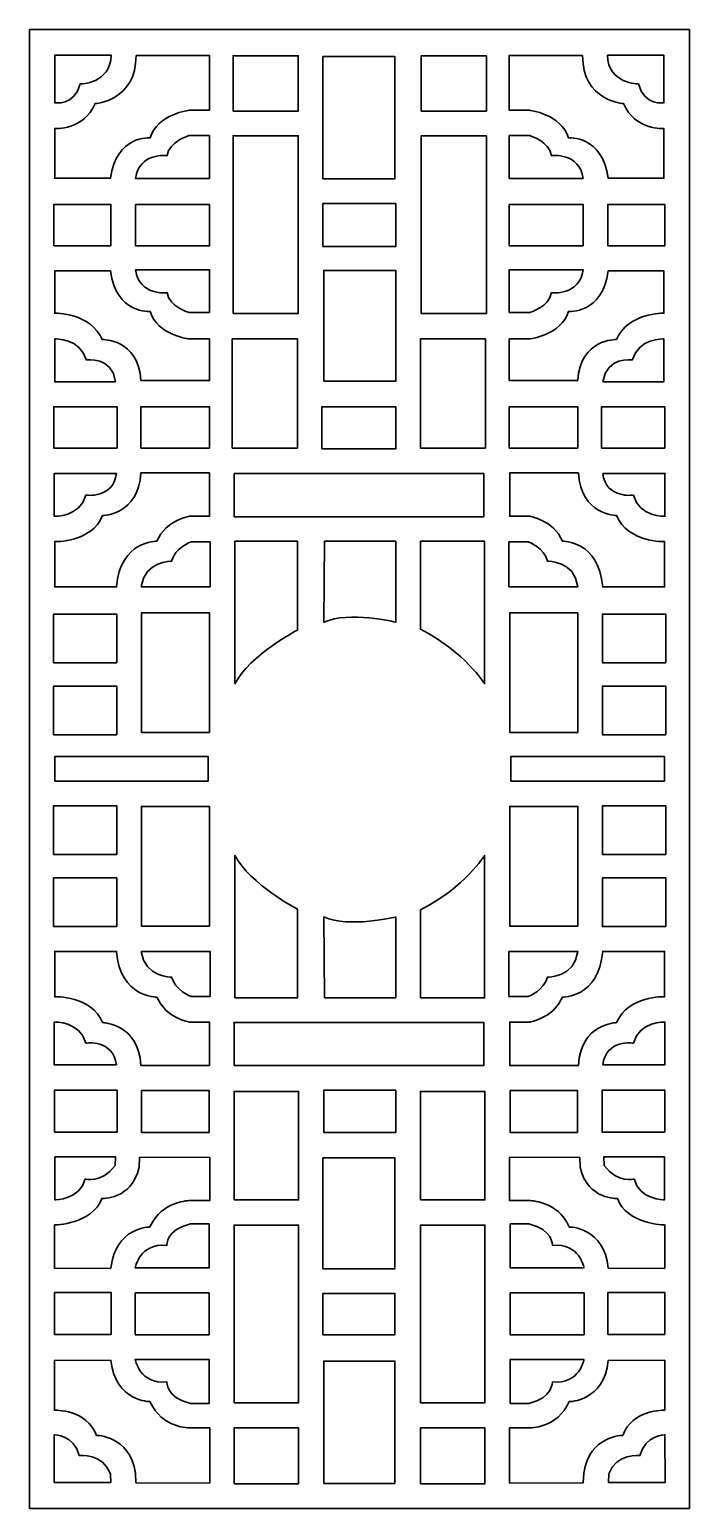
# Model space of a CAD drawing. Header units: centimetres. Extents: x 9.8 to 17.8, y -8.8 to 9.
import ezdxf

# ---------------------------------------------------------------- set-up
doc = ezdxf.new("R2010")
doc.units = ezdxf.units.CM
doc.header["$MEASUREMENT"] = 0
doc.layers.add('layer 1', color=7, linetype='Continuous')

msp = doc.modelspace()

# ---------------------------------------------------------------- linework, layer by layer
at = {"layer": 'layer 1', "color": 250, "lineweight": 30}
for points, knots in [([(9.81538, -8.84404), (9.81538, -8.84404), (9.81538, 9.00077), (9.81538, 9.00077), (9.81538, 9.00077), (9.81538, 9.00077), (17.78249, 9.00077), (17.78249, 9.00077), (17.78249, 9.00077), (17.78249, 9.00077), (17.78249, -8.84404), (17.78249, -8.84404), (17.78249, -8.84404), (17.78249, -8.84404), (9.81538, -8.84404), (9.81538, -8.84404)], [0, 0, 0, 0, 0.2, 0.2, 0.2, 0.2, 0.4, 0.4, 0.4, 0.4, 0.6, 0.6, 0.6, 0.6, 1, 1, 1, 1]), ([(10.80167, 8.69197), (10.80167, 8.69197), (10.1188, 8.69197), (10.1188, 8.69197), (10.1188, 8.69197), (10.1188, 8.69197), (10.1188, 8.11702), (10.1188, 8.11702), (10.1188, 8.11702), (10.1188, 8.11702), (10.35586, 8.07633), (10.42662, 8.34523), (10.42662, 8.34523), (10.42662, 8.34523), (10.79106, 8.34346), (10.80167, 8.69197)], [0, 0, 0, 0, 0.2, 0.2, 0.2, 0.2, 0.4, 0.4, 0.4, 0.4, 0.6, 0.6, 0.6, 0.6, 1, 1, 1, 1]), ([(11.10064, 8.68865), (11.10064, 8.68865), (11.98696, 8.68865), (11.98696, 8.68865), (11.98696, 8.68865), (11.98696, 8.68865), (11.98696, 8.02701), (11.98696, 8.02701), (11.98696, 8.02701), (11.98696, 8.02701), (11.74636, 8.02701), (11.74636, 8.02701), (11.74636, 8.02701), (11.74636, 8.02701), (11.35716, 7.98456), (11.27225, 7.69443), (11.27225, 7.69443), (11.27225, 7.69443), (10.86182, 7.7298), (10.79106, 7.20616), (10.79106, 7.20616), (10.79106, 7.20616), (10.1188, 7.20616), (10.1188, 7.20616), (10.1188, 7.20616), (10.1188, 7.20616), (10.1188, 7.80587), (10.1188, 7.80587), (10.1188, 7.80587), (10.1188, 7.80587), (10.47262, 7.78288), (10.60707, 8.1084), (10.60707, 8.1084), (10.60707, 8.1084), (11.10419, 8.1367), (11.10064, 8.68865)], [0, 0, 0, 0, 0.1, 0.1, 0.1, 0.1, 0.2, 0.2, 0.2, 0.2, 0.3, 0.3, 0.3, 0.3, 0.4, 0.4, 0.4, 0.4, 0.5, 0.5, 0.5, 0.5, 0.6, 0.6, 0.6, 0.6, 0.7, 0.7, 0.7, 0.7, 0.8, 0.8, 0.8, 0.8, 1, 1, 1, 1]), ([(12.27355, 8.0164), (12.27355, 8.0164), (12.27355, 8.68511), (12.27355, 8.68511), (12.27355, 8.68511), (12.27355, 8.68511), (13.05903, 8.68511), (13.05903, 8.68511), (13.05903, 8.68511), (13.05903, 8.68511), (13.05903, 8.0164), (13.05903, 8.0164), (13.05903, 8.0164), (13.05903, 8.0164), (12.27355, 8.0164), (12.27355, 8.0164)], [0, 0, 0, 0, 0.2, 0.2, 0.2, 0.2, 0.4, 0.4, 0.4, 0.4, 0.6, 0.6, 0.6, 0.6, 1, 1, 1, 1]), ([(13.35624, 7.19908), (13.35624, 7.19908), (13.35624, 8.6745), (13.35624, 8.6745), (13.35624, 8.6745), (13.35624, 8.6745), (14.22662, 8.6745), (14.22662, 8.6745), (14.22662, 8.6745), (14.22662, 8.6745), (14.22662, 7.19908), (14.22662, 7.19908), (14.22662, 7.19908), (14.22662, 7.19908), (13.35624, 7.19908), (13.35624, 7.19908)], [0, 0, 0, 0, 0.2, 0.2, 0.2, 0.2, 0.4, 0.4, 0.4, 0.4, 0.6, 0.6, 0.6, 0.6, 1, 1, 1, 1]), ([(14.54505, 8.0164), (14.54505, 8.0164), (14.54505, 8.68511), (14.54505, 8.68511), (14.54505, 8.68511), (14.54505, 8.68511), (15.33053, 8.68511), (15.33053, 8.68511), (15.33053, 8.68511), (15.33053, 8.68511), (15.33053, 8.0164), (15.33053, 8.0164), (15.33053, 8.0164), (15.33053, 8.0164), (14.54505, 8.0164), (14.54505, 8.0164)], [0, 0, 0, 0, 0.2, 0.2, 0.2, 0.2, 0.4, 0.4, 0.4, 0.4, 0.6, 0.6, 0.6, 0.6, 1, 1, 1, 1]), ([(16.49282, 8.68865), (16.49282, 8.68865), (15.60651, 8.68865), (15.60651, 8.68865), (15.60651, 8.68865), (15.60651, 8.68865), (15.60651, 8.02701), (15.60651, 8.02701), (15.60651, 8.02701), (15.60651, 8.02701), (15.84711, 8.02701), (15.84711, 8.02701), (15.84711, 8.02701), (15.84711, 8.02701), (16.23631, 7.98456), (16.32122, 7.69443), (16.32122, 7.69443), (16.32122, 7.69443), (16.73165, 7.7298), (16.80242, 7.20616), (16.80242, 7.20616), (16.80242, 7.20616), (17.47467, 7.20616), (17.47467, 7.20616), (17.47467, 7.20616), (17.47467, 7.20616), (17.47467, 7.80587), (17.47467, 7.80587), (17.47467, 7.80587), (17.47467, 7.80587), (17.12085, 7.78288), (16.9864, 8.1084), (16.9864, 8.1084), (16.9864, 8.1084), (16.48929, 8.1367), (16.49282, 8.68865)], [0, 0, 0, 0, 0.1, 0.1, 0.1, 0.1, 0.2, 0.2, 0.2, 0.2, 0.3, 0.3, 0.3, 0.3, 0.4, 0.4, 0.4, 0.4, 0.5, 0.5, 0.5, 0.5, 0.6, 0.6, 0.6, 0.6, 0.7, 0.7, 0.7, 0.7, 0.8, 0.8, 0.8, 0.8, 1, 1, 1, 1]), ([(16.7918, 8.69197), (16.7918, 8.69197), (17.47467, 8.69197), (17.47467, 8.69197), (17.47467, 8.69197), (17.47467, 8.69197), (17.47467, 8.11702), (17.47467, 8.11702), (17.47467, 8.11702), (17.47467, 8.11702), (17.23761, 8.07633), (17.16685, 8.34523), (17.16685, 8.34523), (17.16685, 8.34523), (16.80242, 8.34346), (16.7918, 8.69197)], [0, 0, 0, 0, 0.2, 0.2, 0.2, 0.2, 0.4, 0.4, 0.4, 0.4, 0.6, 0.6, 0.6, 0.6, 1, 1, 1, 1]), ([(11.98696, 7.72118), (11.98696, 7.72118), (11.73929, 7.72118), (11.73929, 7.72118), (11.73929, 7.72118), (11.73929, 7.72118), (11.49869, 7.65042), (11.47746, 7.48059), (11.47746, 7.48059), (11.47746, 7.48059), (11.1378, 7.52304), (11.09534, 7.2046), (11.09534, 7.2046), (11.09534, 7.2046), (11.98696, 7.2046), (11.98696, 7.2046), (11.98696, 7.2046), (11.98696, 7.2046), (11.98696, 7.72118), (11.98696, 7.72118)], [0, 0, 0, 0, 0.16666667, 0.16666667, 0.16666667, 0.16666667, 0.33333333, 0.33333333, 0.33333333, 0.33333333, 0.5, 0.5, 0.5, 0.5, 0.66666667, 0.66666667, 0.66666667, 0.66666667, 1, 1, 1, 1]), ([(12.27355, 5.57505), (12.27355, 5.57505), (12.27355, 7.71919), (12.27355, 7.71919), (12.27355, 7.71919), (12.27355, 7.71919), (13.05903, 7.71919), (13.05903, 7.71919), (13.05903, 7.71919), (13.05903, 7.71919), (13.05903, 5.57505), (13.05903, 5.57505), (13.05903, 5.57505), (13.05903, 5.57505), (12.27355, 5.57505), (12.27355, 5.57505)], [0, 0, 0, 0, 0.2, 0.2, 0.2, 0.2, 0.4, 0.4, 0.4, 0.4, 0.6, 0.6, 0.6, 0.6, 1, 1, 1, 1]), ([(14.54505, 5.57505), (14.54505, 5.57505), (14.54505, 7.71919), (14.54505, 7.71919), (14.54505, 7.71919), (14.54505, 7.71919), (15.33053, 7.71919), (15.33053, 7.71919), (15.33053, 7.71919), (15.33053, 7.71919), (15.33053, 5.57505), (15.33053, 5.57505), (15.33053, 5.57505), (15.33053, 5.57505), (14.54505, 5.57505), (14.54505, 5.57505)], [0, 0, 0, 0, 0.2, 0.2, 0.2, 0.2, 0.4, 0.4, 0.4, 0.4, 0.6, 0.6, 0.6, 0.6, 1, 1, 1, 1]), ([(15.60651, 7.72118), (15.60651, 7.72118), (15.85419, 7.72118), (15.85419, 7.72118), (15.85419, 7.72118), (15.85419, 7.72118), (16.09478, 7.65042), (16.11601, 7.48059), (16.11601, 7.48059), (16.11601, 7.48059), (16.45567, 7.52304), (16.49813, 7.2046), (16.49813, 7.2046), (16.49813, 7.2046), (15.60651, 7.2046), (15.60651, 7.2046), (15.60651, 7.2046), (15.60651, 7.2046), (15.60651, 7.72118), (15.60651, 7.72118)], [0, 0, 0, 0, 0.16666667, 0.16666667, 0.16666667, 0.16666667, 0.33333333, 0.33333333, 0.33333333, 0.33333333, 0.5, 0.5, 0.5, 0.5, 0.66666667, 0.66666667, 0.66666667, 0.66666667, 1, 1, 1, 1]), ([(10.10819, 6.39237), (10.10819, 6.39237), (10.10819, 6.89126), (10.10819, 6.89126), (10.10819, 6.89126), (10.10819, 6.89126), (10.79813, 6.89126), (10.79813, 6.89126), (10.79813, 6.89126), (10.79813, 6.89126), (10.79813, 6.39237), (10.79813, 6.39237), (10.79813, 6.39237), (10.79813, 6.39237), (10.10819, 6.39237), (10.10819, 6.39237)], [0, 0, 0, 0, 0.2, 0.2, 0.2, 0.2, 0.4, 0.4, 0.4, 0.4, 0.6, 0.6, 0.6, 0.6, 1, 1, 1, 1]), ([(11.09534, 6.39237), (11.09534, 6.39237), (11.09534, 6.89126), (11.09534, 6.89126), (11.09534, 6.89126), (11.09534, 6.89126), (11.98696, 6.89126), (11.98696, 6.89126), (11.98696, 6.89126), (11.98696, 6.89126), (11.98696, 6.39237), (11.98696, 6.39237), (11.98696, 6.39237), (11.98696, 6.39237), (11.09534, 6.39237), (11.09534, 6.39237)], [0, 0, 0, 0, 0.2, 0.2, 0.2, 0.2, 0.4, 0.4, 0.4, 0.4, 0.6, 0.6, 0.6, 0.6, 1, 1, 1, 1]), ([(13.35624, 6.38176), (13.35624, 6.38176), (13.35624, 6.90187), (13.35624, 6.90187), (13.35624, 6.90187), (13.35624, 6.90187), (14.23724, 6.90187), (14.23724, 6.90187), (14.23724, 6.90187), (14.23724, 6.90187), (14.23724, 6.38176), (14.23724, 6.38176), (14.23724, 6.38176), (14.23724, 6.38176), (13.35624, 6.38176), (13.35624, 6.38176)], [0, 0, 0, 0, 0.2, 0.2, 0.2, 0.2, 0.4, 0.4, 0.4, 0.4, 0.6, 0.6, 0.6, 0.6, 1, 1, 1, 1]), ([(16.49813, 6.39237), (16.49813, 6.39237), (16.49813, 6.89126), (16.49813, 6.89126), (16.49813, 6.89126), (16.49813, 6.89126), (15.60651, 6.89126), (15.60651, 6.89126), (15.60651, 6.89126), (15.60651, 6.89126), (15.60651, 6.39237), (15.60651, 6.39237), (15.60651, 6.39237), (15.60651, 6.39237), (16.49813, 6.39237), (16.49813, 6.39237)], [0, 0, 0, 0, 0.2, 0.2, 0.2, 0.2, 0.4, 0.4, 0.4, 0.4, 0.6, 0.6, 0.6, 0.6, 1, 1, 1, 1]), ([(17.48529, 6.39237), (17.48529, 6.39237), (17.48529, 6.89126), (17.48529, 6.89126), (17.48529, 6.89126), (17.48529, 6.89126), (16.79534, 6.89126), (16.79534, 6.89126), (16.79534, 6.89126), (16.79534, 6.89126), (16.79534, 6.39237), (16.79534, 6.39237), (16.79534, 6.39237), (16.79534, 6.39237), (17.48529, 6.39237), (17.48529, 6.39237)], [0, 0, 0, 0, 0.2, 0.2, 0.2, 0.2, 0.4, 0.4, 0.4, 0.4, 0.6, 0.6, 0.6, 0.6, 1, 1, 1, 1]), ([(11.15903, 4.76481), (11.15903, 4.76481), (11.98696, 4.76481), (11.98696, 4.76481), (11.98696, 4.76481), (11.98696, 4.76481), (11.98696, 5.26723), (11.98696, 5.26723), (11.98696, 5.26723), (11.98696, 5.26723), (11.74636, 5.26723), (11.74636, 5.26723), (11.74636, 5.26723), (11.74636, 5.26723), (11.35716, 5.30969), (11.27225, 5.59982), (11.27225, 5.59982), (11.27225, 5.59982), (10.86182, 5.56444), (10.79106, 6.08809), (10.79106, 6.08809), (10.79106, 6.08809), (10.1188, 6.08809), (10.1188, 6.08809), (10.1188, 6.08809), (10.1188, 6.08809), (10.1188, 5.57859), (10.1188, 5.57859), (10.1188, 5.57859), (10.1188, 5.57859), (10.55754, 5.58567), (10.69199, 5.26015), (10.69199, 5.26015), (10.69199, 5.26015), (11.13072, 5.27431), (11.15903, 4.76481)], [0, 0, 0, 0, 0.1, 0.1, 0.1, 0.1, 0.2, 0.2, 0.2, 0.2, 0.3, 0.3, 0.3, 0.3, 0.4, 0.4, 0.4, 0.4, 0.5, 0.5, 0.5, 0.5, 0.6, 0.6, 0.6, 0.6, 0.7, 0.7, 0.7, 0.7, 0.8, 0.8, 0.8, 0.8, 1, 1, 1, 1]), ([(11.98696, 5.58567), (11.98696, 5.58567), (11.73929, 5.58567), (11.73929, 5.58567), (11.73929, 5.58567), (11.73929, 5.58567), (11.49869, 5.65643), (11.47746, 5.82626), (11.47746, 5.82626), (11.47746, 5.82626), (11.1378, 5.78381), (11.09534, 6.10224), (11.09534, 6.10224), (11.09534, 6.10224), (11.98696, 6.10224), (11.98696, 6.10224), (11.98696, 6.10224), (11.98696, 6.10224), (11.98696, 5.58567), (11.98696, 5.58567)], [0, 0, 0, 0, 0.16666667, 0.16666667, 0.16666667, 0.16666667, 0.33333333, 0.33333333, 0.33333333, 0.33333333, 0.5, 0.5, 0.5, 0.5, 0.66666667, 0.66666667, 0.66666667, 0.66666667, 1, 1, 1, 1]), ([(13.36685, 4.75773), (13.36685, 4.75773), (13.36685, 6.09516), (13.36685, 6.09516), (13.36685, 6.09516), (13.36685, 6.09516), (14.23724, 6.09516), (14.23724, 6.09516), (14.23724, 6.09516), (14.23724, 6.09516), (14.23724, 4.75773), (14.23724, 4.75773), (14.23724, 4.75773), (14.23724, 4.75773), (13.36685, 4.75773), (13.36685, 4.75773)], [0, 0, 0, 0, 0.2, 0.2, 0.2, 0.2, 0.4, 0.4, 0.4, 0.4, 0.6, 0.6, 0.6, 0.6, 1, 1, 1, 1]), ([(15.60651, 5.58567), (15.60651, 5.58567), (15.85419, 5.58567), (15.85419, 5.58567), (15.85419, 5.58567), (15.85419, 5.58567), (16.09478, 5.65643), (16.11601, 5.82626), (16.11601, 5.82626), (16.11601, 5.82626), (16.45567, 5.78381), (16.49813, 6.10224), (16.49813, 6.10224), (16.49813, 6.10224), (15.60651, 6.10224), (15.60651, 6.10224), (15.60651, 6.10224), (15.60651, 6.10224), (15.60651, 5.58567), (15.60651, 5.58567)], [0, 0, 0, 0, 0.16666667, 0.16666667, 0.16666667, 0.16666667, 0.33333333, 0.33333333, 0.33333333, 0.33333333, 0.5, 0.5, 0.5, 0.5, 0.66666667, 0.66666667, 0.66666667, 0.66666667, 1, 1, 1, 1]), ([(16.43445, 4.76481), (16.43445, 4.76481), (15.60651, 4.76481), (15.60651, 4.76481), (15.60651, 4.76481), (15.60651, 4.76481), (15.60651, 5.26723), (15.60651, 5.26723), (15.60651, 5.26723), (15.60651, 5.26723), (15.84711, 5.26723), (15.84711, 5.26723), (15.84711, 5.26723), (15.84711, 5.26723), (16.23631, 5.30969), (16.32122, 5.59982), (16.32122, 5.59982), (16.32122, 5.59982), (16.73165, 5.56444), (16.80242, 6.08809), (16.80242, 6.08809), (16.80242, 6.08809), (17.47467, 6.08809), (17.47467, 6.08809), (17.47467, 6.08809), (17.47467, 6.08809), (17.47467, 5.57859), (17.47467, 5.57859), (17.47467, 5.57859), (17.47467, 5.57859), (17.03594, 5.58567), (16.90149, 5.26015), (16.90149, 5.26015), (16.90149, 5.26015), (16.46275, 5.27431), (16.43445, 4.76481)], [0, 0, 0, 0, 0.1, 0.1, 0.1, 0.1, 0.2, 0.2, 0.2, 0.2, 0.3, 0.3, 0.3, 0.3, 0.4, 0.4, 0.4, 0.4, 0.5, 0.5, 0.5, 0.5, 0.6, 0.6, 0.6, 0.6, 0.7, 0.7, 0.7, 0.7, 0.8, 0.8, 0.8, 0.8, 1, 1, 1, 1]), ([(10.85474, 4.75066), (10.85474, 4.75066), (10.1188, 4.75066), (10.1188, 4.75066), (10.1188, 4.75066), (10.1188, 4.75066), (10.1188, 5.26723), (10.1188, 5.26723), (10.1188, 5.26723), (10.1188, 5.26723), (10.43016, 5.28138), (10.50093, 5.01248), (10.50093, 5.01248), (10.50093, 5.01248), (10.81229, 5.06201), (10.85474, 4.75066)], [0, 0, 0, 0, 0.2, 0.2, 0.2, 0.2, 0.4, 0.4, 0.4, 0.4, 0.6, 0.6, 0.6, 0.6, 1, 1, 1, 1]), ([(12.26294, 3.95103), (12.26294, 3.95103), (12.26294, 5.26723), (12.26294, 5.26723), (12.26294, 5.26723), (12.26294, 5.26723), (13.04841, 5.26723), (13.04841, 5.26723), (13.04841, 5.26723), (13.04841, 5.26723), (13.04841, 3.95103), (13.04841, 3.95103), (13.04841, 3.95103), (13.04841, 3.95103), (12.26294, 3.95103), (12.26294, 3.95103)], [0, 0, 0, 0, 0.2, 0.2, 0.2, 0.2, 0.4, 0.4, 0.4, 0.4, 0.6, 0.6, 0.6, 0.6, 1, 1, 1, 1]), ([(14.53445, 3.95103), (14.53445, 3.95103), (14.53445, 5.26723), (14.53445, 5.26723), (14.53445, 5.26723), (14.53445, 5.26723), (15.31992, 5.26723), (15.31992, 5.26723), (15.31992, 5.26723), (15.31992, 5.26723), (15.31992, 3.95103), (15.31992, 3.95103), (15.31992, 3.95103), (15.31992, 3.95103), (14.53445, 3.95103), (14.53445, 3.95103)], [0, 0, 0, 0, 0.2, 0.2, 0.2, 0.2, 0.4, 0.4, 0.4, 0.4, 0.6, 0.6, 0.6, 0.6, 1, 1, 1, 1]), ([(16.73873, 4.75066), (16.73873, 4.75066), (17.47467, 4.75066), (17.47467, 4.75066), (17.47467, 4.75066), (17.47467, 4.75066), (17.47467, 5.26723), (17.47467, 5.26723), (17.47467, 5.26723), (17.47467, 5.26723), (17.16331, 5.28138), (17.09255, 5.01248), (17.09255, 5.01248), (17.09255, 5.01248), (16.78119, 5.06201), (16.73873, 4.75066)], [0, 0, 0, 0, 0.2, 0.2, 0.2, 0.2, 0.4, 0.4, 0.4, 0.4, 0.6, 0.6, 0.6, 0.6, 1, 1, 1, 1]), ([(10.10819, 3.95103), (10.10819, 3.95103), (10.10819, 4.44991), (10.10819, 4.44991), (10.10819, 4.44991), (10.10819, 4.44991), (10.87243, 4.44991), (10.87243, 4.44991), (10.87243, 4.44991), (10.87243, 4.44991), (10.87243, 3.95103), (10.87243, 3.95103), (10.87243, 3.95103), (10.87243, 3.95103), (10.10819, 3.95103), (10.10819, 3.95103)], [0, 0, 0, 0, 0.2, 0.2, 0.2, 0.2, 0.4, 0.4, 0.4, 0.4, 0.6, 0.6, 0.6, 0.6, 1, 1, 1, 1]), ([(11.15903, 3.95103), (11.15903, 3.95103), (11.15903, 4.44991), (11.15903, 4.44991), (11.15903, 4.44991), (11.15903, 4.44991), (11.98696, 4.44991), (11.98696, 4.44991), (11.98696, 4.44991), (11.98696, 4.44991), (11.98696, 3.95103), (11.98696, 3.95103), (11.98696, 3.95103), (11.98696, 3.95103), (11.15903, 3.95103), (11.15903, 3.95103)], [0, 0, 0, 0, 0.2, 0.2, 0.2, 0.2, 0.4, 0.4, 0.4, 0.4, 0.6, 0.6, 0.6, 0.6, 1, 1, 1, 1]), ([(13.34562, 3.94041), (13.34562, 3.94041), (13.34562, 4.44991), (13.34562, 4.44991), (13.34562, 4.44991), (13.34562, 4.44991), (14.23724, 4.44991), (14.23724, 4.44991), (14.23724, 4.44991), (14.23724, 4.44991), (14.23724, 3.94041), (14.23724, 3.94041), (14.23724, 3.94041), (14.23724, 3.94041), (13.34562, 3.94041), (13.34562, 3.94041)], [0, 0, 0, 0, 0.2, 0.2, 0.2, 0.2, 0.4, 0.4, 0.4, 0.4, 0.6, 0.6, 0.6, 0.6, 1, 1, 1, 1]), ([(16.43445, 3.95103), (16.43445, 3.95103), (16.43445, 4.44991), (16.43445, 4.44991), (16.43445, 4.44991), (16.43445, 4.44991), (15.60651, 4.44991), (15.60651, 4.44991), (15.60651, 4.44991), (15.60651, 4.44991), (15.60651, 3.95103), (15.60651, 3.95103), (15.60651, 3.95103), (15.60651, 3.95103), (16.43445, 3.95103), (16.43445, 3.95103)], [0, 0, 0, 0, 0.2, 0.2, 0.2, 0.2, 0.4, 0.4, 0.4, 0.4, 0.6, 0.6, 0.6, 0.6, 1, 1, 1, 1]), ([(17.48529, 3.95103), (17.48529, 3.95103), (17.48529, 4.44991), (17.48529, 4.44991), (17.48529, 4.44991), (17.48529, 4.44991), (16.72104, 4.44991), (16.72104, 4.44991), (16.72104, 4.44991), (16.72104, 4.44991), (16.72104, 3.95103), (16.72104, 3.95103), (16.72104, 3.95103), (16.72104, 3.95103), (17.48529, 3.95103), (17.48529, 3.95103)], [0, 0, 0, 0, 0.2, 0.2, 0.2, 0.2, 0.4, 0.4, 0.4, 0.4, 0.6, 0.6, 0.6, 0.6, 1, 1, 1, 1]), ([(10.86536, 3.64498), (10.86536, 3.64498), (10.11349, 3.64498), (10.11349, 3.64498), (10.11349, 3.64498), (10.11349, 3.64498), (10.11349, 3.1284), (10.11349, 3.1284), (10.11349, 3.1284), (10.11349, 3.1284), (10.42486, 3.11424), (10.49562, 3.38315), (10.49562, 3.38315), (10.49562, 3.38315), (10.8229, 3.33361), (10.86536, 3.64498)], [0, 0, 0, 0, 0.2, 0.2, 0.2, 0.2, 0.4, 0.4, 0.4, 0.4, 0.6, 0.6, 0.6, 0.6, 1, 1, 1, 1]), ([(11.15903, 3.65205), (11.15903, 3.65205), (11.98696, 3.65205), (11.98696, 3.65205), (11.98696, 3.65205), (11.98696, 3.65205), (11.98696, 3.1284), (11.98696, 3.1284), (11.98696, 3.1284), (11.98696, 3.1284), (11.74636, 3.1284), (11.74636, 3.1284), (11.74636, 3.1284), (11.74636, 3.1284), (11.46331, 3.08594), (11.35186, 2.82765), (11.35186, 2.82765), (11.35186, 2.82765), (10.90958, 2.8365), (10.86536, 2.2757), (10.86536, 2.2757), (10.86536, 2.2757), (10.1188, 2.2757), (10.1188, 2.2757), (10.1188, 2.2757), (10.1188, 2.2757), (10.1188, 2.82235), (10.1188, 2.82235), (10.1188, 2.82235), (10.1188, 2.82235), (10.56284, 2.80997), (10.69729, 3.13548), (10.69729, 3.13548), (10.69729, 3.13548), (11.13072, 3.14255), (11.15903, 3.65205)], [0, 0, 0, 0, 0.1, 0.1, 0.1, 0.1, 0.2, 0.2, 0.2, 0.2, 0.3, 0.3, 0.3, 0.3, 0.4, 0.4, 0.4, 0.4, 0.5, 0.5, 0.5, 0.5, 0.6, 0.6, 0.6, 0.6, 0.7, 0.7, 0.7, 0.7, 0.8, 0.8, 0.8, 0.8, 1, 1, 1, 1]), ([(12.28417, 3.64321), (12.28417, 3.64321), (12.28417, 3.12309), (12.28417, 3.12309), (12.28417, 3.12309), (12.28417, 3.12309), (15.29869, 3.12309), (15.29869, 3.12309), (15.29869, 3.12309), (15.29869, 3.12309), (15.29869, 3.64321), (15.29869, 3.64321), (15.29869, 3.64321), (15.29869, 3.64321), (12.28417, 3.64321), (12.28417, 3.64321)], [0, 0, 0, 0, 0.2, 0.2, 0.2, 0.2, 0.4, 0.4, 0.4, 0.4, 0.6, 0.6, 0.6, 0.6, 1, 1, 1, 1]), ([(16.44174, 3.65205), (16.44174, 3.65205), (15.61381, 3.65205), (15.61381, 3.65205), (15.61381, 3.65205), (15.61381, 3.65205), (15.61381, 3.1284), (15.61381, 3.1284), (15.61381, 3.1284), (15.61381, 3.1284), (15.8544, 3.1284), (15.8544, 3.1284), (15.8544, 3.1284), (15.8544, 3.1284), (16.13746, 3.08594), (16.24892, 2.82765), (16.24892, 2.82765), (16.24892, 2.82765), (16.69118, 2.8365), (16.73541, 2.2757), (16.73541, 2.2757), (16.73541, 2.2757), (17.48197, 2.2757), (17.48197, 2.2757), (17.48197, 2.2757), (17.48197, 2.2757), (17.48197, 2.82235), (17.48197, 2.82235), (17.48197, 2.82235), (17.48197, 2.82235), (17.03793, 2.80997), (16.90348, 3.13548), (16.90348, 3.13548), (16.90348, 3.13548), (16.47005, 3.14255), (16.44174, 3.65205)], [0, 0, 0, 0, 0.1, 0.1, 0.1, 0.1, 0.2, 0.2, 0.2, 0.2, 0.3, 0.3, 0.3, 0.3, 0.4, 0.4, 0.4, 0.4, 0.5, 0.5, 0.5, 0.5, 0.6, 0.6, 0.6, 0.6, 0.7, 0.7, 0.7, 0.7, 0.8, 0.8, 0.8, 0.8, 1, 1, 1, 1]), ([(16.73541, 3.64498), (16.73541, 3.64498), (17.48728, 3.64498), (17.48728, 3.64498), (17.48728, 3.64498), (17.48728, 3.64498), (17.48728, 3.1284), (17.48728, 3.1284), (17.48728, 3.1284), (17.48728, 3.1284), (17.17592, 3.11424), (17.10515, 3.38315), (17.10515, 3.38315), (17.10515, 3.38315), (16.77787, 3.33361), (16.73541, 3.64498)], [0, 0, 0, 0, 0.2, 0.2, 0.2, 0.2, 0.4, 0.4, 0.4, 0.4, 0.6, 0.6, 0.6, 0.6, 1, 1, 1, 1]), ([(11.99757, 2.82058), (11.99757, 2.82058), (11.76583, 2.82058), (11.76583, 2.82058), (11.76583, 2.82058), (11.76583, 2.82058), (11.56769, 2.74451), (11.53054, 2.58529), (11.53054, 2.58529), (11.53054, 2.58529), (11.20679, 2.5959), (11.16433, 2.27747), (11.16433, 2.27747), (11.16433, 2.27747), (11.99757, 2.27747), (11.99757, 2.27747), (11.99757, 2.27747), (11.99757, 2.27747), (11.99757, 2.82058), (11.99757, 2.82058)], [0, 0, 0, 0, 0.16666667, 0.16666667, 0.16666667, 0.16666667, 0.33333333, 0.33333333, 0.33333333, 0.33333333, 0.5, 0.5, 0.5, 0.5, 0.66666667, 0.66666667, 0.66666667, 0.66666667, 1, 1, 1, 1]), ([(12.29478, 2.82589), (12.29478, 2.82589), (13.04841, 2.82589), (13.04841, 2.82589), (13.04841, 2.82589), (13.04841, 2.82589), (13.04841, 1.75382), (13.04841, 1.75382), (13.04841, 1.75382), (13.04841, 1.75382), (12.47523, 1.45661), (12.29478, 1.10633), (12.29478, 1.10633), (12.29478, 1.10633), (12.29478, 2.82589), (12.29478, 2.82589)], [0, 0, 0, 0, 0.2, 0.2, 0.2, 0.2, 0.4, 0.4, 0.4, 0.4, 0.6, 0.6, 0.6, 0.6, 1, 1, 1, 1]), ([(13.37747, 2.82589), (13.37747, 2.82589), (14.23724, 2.82589), (14.23724, 2.82589), (14.23724, 2.82589), (14.23724, 2.82589), (14.23724, 1.84935), (14.23724, 1.84935), (14.23724, 1.84935), (14.23724, 1.84935), (13.67467, 1.98733), (13.36685, 1.84935), (13.36685, 1.84935), (13.36685, 1.84935), (13.37747, 2.82589), (13.37747, 2.82589)], [0, 0, 0, 0, 0.2, 0.2, 0.2, 0.2, 0.4, 0.4, 0.4, 0.4, 0.6, 0.6, 0.6, 0.6, 1, 1, 1, 1]), ([(14.53445, 2.82589), (14.53445, 2.82589), (15.3093, 2.82589), (15.3093, 2.82589), (15.3093, 2.82589), (15.3093, 2.82589), (15.3093, 1.10633), (15.3093, 1.10633), (15.3093, 1.10633), (15.3093, 1.10633), (15.07578, 1.48846), (14.53445, 1.76443), (14.53445, 1.76443), (14.53445, 1.76443), (14.53445, 2.82589), (14.53445, 2.82589)], [0, 0, 0, 0, 0.2, 0.2, 0.2, 0.2, 0.4, 0.4, 0.4, 0.4, 0.6, 0.6, 0.6, 0.6, 1, 1, 1, 1]), ([(15.60319, 2.82058), (15.60319, 2.82058), (15.83495, 2.82058), (15.83495, 2.82058), (15.83495, 2.82058), (15.83495, 2.82058), (16.03308, 2.74451), (16.07023, 2.58529), (16.07023, 2.58529), (16.07023, 2.58529), (16.39398, 2.5959), (16.43644, 2.27747), (16.43644, 2.27747), (16.43644, 2.27747), (15.60319, 2.27747), (15.60319, 2.27747), (15.60319, 2.27747), (15.60319, 2.27747), (15.60319, 2.82058), (15.60319, 2.82058)], [0, 0, 0, 0, 0.16666667, 0.16666667, 0.16666667, 0.16666667, 0.33333333, 0.33333333, 0.33333333, 0.33333333, 0.5, 0.5, 0.5, 0.5, 0.66666667, 0.66666667, 0.66666667, 0.66666667, 1, 1, 1, 1]), ([(10.10465, 1.36108), (10.10465, 1.36108), (10.10465, 1.94842), (10.10465, 1.94842), (10.10465, 1.94842), (10.10465, 1.94842), (10.86889, 1.94842), (10.86889, 1.94842), (10.86889, 1.94842), (10.86889, 1.94842), (10.86889, 1.36108), (10.86889, 1.36108), (10.86889, 1.36108), (10.86889, 1.36108), (10.10465, 1.36108), (10.10465, 1.36108)], [0, 0, 0, 0, 0.2, 0.2, 0.2, 0.2, 0.4, 0.4, 0.4, 0.4, 0.6, 0.6, 0.6, 0.6, 1, 1, 1, 1]), ([(11.1661, 0.51899), (11.1661, 0.51899), (11.1661, 1.96257), (11.1661, 1.96257), (11.1661, 1.96257), (11.1661, 1.96257), (11.98696, 1.96257), (11.98696, 1.96257), (11.98696, 1.96257), (11.98696, 1.96257), (11.98696, 0.51899), (11.98696, 0.51899), (11.98696, 0.51899), (11.98696, 0.51899), (11.1661, 0.51899), (11.1661, 0.51899)], [0, 0, 0, 0, 0.2, 0.2, 0.2, 0.2, 0.4, 0.4, 0.4, 0.4, 0.6, 0.6, 0.6, 0.6, 1, 1, 1, 1]), ([(16.43467, 0.51899), (16.43467, 0.51899), (16.43467, 1.96257), (16.43467, 1.96257), (16.43467, 1.96257), (16.43467, 1.96257), (15.61381, 1.96257), (15.61381, 1.96257), (15.61381, 1.96257), (15.61381, 1.96257), (15.61381, 0.51899), (15.61381, 0.51899), (15.61381, 0.51899), (15.61381, 0.51899), (16.43467, 0.51899), (16.43467, 0.51899)], [0, 0, 0, 0, 0.2, 0.2, 0.2, 0.2, 0.4, 0.4, 0.4, 0.4, 0.6, 0.6, 0.6, 0.6, 1, 1, 1, 1]), ([(17.49612, 1.36108), (17.49612, 1.36108), (17.49612, 1.94842), (17.49612, 1.94842), (17.49612, 1.94842), (17.49612, 1.94842), (16.73188, 1.94842), (16.73188, 1.94842), (16.73188, 1.94842), (16.73188, 1.94842), (16.73188, 1.36108), (16.73188, 1.36108), (16.73188, 1.36108), (16.73188, 1.36108), (17.49612, 1.36108), (17.49612, 1.36108)], [0, 0, 0, 0, 0.2, 0.2, 0.2, 0.2, 0.4, 0.4, 0.4, 0.4, 0.6, 0.6, 0.6, 0.6, 1, 1, 1, 1]), ([(10.10465, 0.49069), (10.10465, 0.49069), (10.10465, 1.07802), (10.10465, 1.07802), (10.10465, 1.07802), (10.10465, 1.07802), (10.86889, 1.07802), (10.86889, 1.07802), (10.86889, 1.07802), (10.86889, 1.07802), (10.86889, 0.49069), (10.86889, 0.49069), (10.86889, 0.49069), (10.86889, 0.49069), (10.10465, 0.49069), (10.10465, 0.49069)], [0, 0, 0, 0, 0.2, 0.2, 0.2, 0.2, 0.4, 0.4, 0.4, 0.4, 0.6, 0.6, 0.6, 0.6, 1, 1, 1, 1]), ([(17.49612, 0.49069), (17.49612, 0.49069), (17.49612, 1.07802), (17.49612, 1.07802), (17.49612, 1.07802), (17.49612, 1.07802), (16.73188, 1.07802), (16.73188, 1.07802), (16.73188, 1.07802), (16.73188, 1.07802), (16.73188, 0.49069), (16.73188, 0.49069), (16.73188, 0.49069), (16.73188, 0.49069), (17.49612, 0.49069), (17.49612, 0.49069)], [0, 0, 0, 0, 0.2, 0.2, 0.2, 0.2, 0.4, 0.4, 0.4, 0.4, 0.6, 0.6, 0.6, 0.6, 1, 1, 1, 1]), ([(10.1188, -0.06834), (10.1188, -0.06834), (10.1188, 0.22886), (10.1188, 0.22886), (10.1188, 0.22886), (10.1188, 0.22886), (11.9728, 0.22886), (11.9728, 0.22886), (11.9728, 0.22886), (11.9728, 0.22886), (11.9728, -0.06834), (11.9728, -0.06834), (11.9728, -0.06834), (11.9728, -0.06834), (10.1188, -0.06834), (10.1188, -0.06834)], [0, 0, 0, 0, 0.2, 0.2, 0.2, 0.2, 0.4, 0.4, 0.4, 0.4, 0.6, 0.6, 0.6, 0.6, 1, 1, 1, 1]), ([(17.48197, -0.06834), (17.48197, -0.06834), (17.48197, 0.22886), (17.48197, 0.22886), (17.48197, 0.22886), (17.48197, 0.22886), (15.62796, 0.22886), (15.62796, 0.22886), (15.62796, 0.22886), (15.62796, 0.22886), (15.62796, -0.06834), (15.62796, -0.06834), (15.62796, -0.06834), (15.62796, -0.06834), (17.48197, -0.06834), (17.48197, -0.06834)], [0, 0, 0, 0, 0.2, 0.2, 0.2, 0.2, 0.4, 0.4, 0.4, 0.4, 0.6, 0.6, 0.6, 0.6, 1, 1, 1, 1]), ([(10.10465, -0.95289), (10.10465, -0.95289), (10.10465, -0.36555), (10.10465, -0.36555), (10.10465, -0.36555), (10.10465, -0.36555), (10.86889, -0.36555), (10.86889, -0.36555), (10.86889, -0.36555), (10.86889, -0.36555), (10.86889, -0.95289), (10.86889, -0.95289), (10.86889, -0.95289), (10.86889, -0.95289), (10.10465, -0.95289), (10.10465, -0.95289)], [0, 0, 0, 0, 0.2, 0.2, 0.2, 0.2, 0.4, 0.4, 0.4, 0.4, 0.6, 0.6, 0.6, 0.6, 1, 1, 1, 1]), ([(11.1661, -1.8162), (11.1661, -1.8162), (11.1661, -0.37262), (11.1661, -0.37262), (11.1661, -0.37262), (11.1661, -0.37262), (11.98696, -0.37262), (11.98696, -0.37262), (11.98696, -0.37262), (11.98696, -0.37262), (11.98696, -1.8162), (11.98696, -1.8162), (11.98696, -1.8162), (11.98696, -1.8162), (11.1661, -1.8162), (11.1661, -1.8162)], [0, 0, 0, 0, 0.2, 0.2, 0.2, 0.2, 0.4, 0.4, 0.4, 0.4, 0.6, 0.6, 0.6, 0.6, 1, 1, 1, 1]), ([(16.43467, -1.8162), (16.43467, -1.8162), (16.43467, -0.37262), (16.43467, -0.37262), (16.43467, -0.37262), (16.43467, -0.37262), (15.61381, -0.37262), (15.61381, -0.37262), (15.61381, -0.37262), (15.61381, -0.37262), (15.61381, -1.8162), (15.61381, -1.8162), (15.61381, -1.8162), (15.61381, -1.8162), (16.43467, -1.8162), (16.43467, -1.8162)], [0, 0, 0, 0, 0.2, 0.2, 0.2, 0.2, 0.4, 0.4, 0.4, 0.4, 0.6, 0.6, 0.6, 0.6, 1, 1, 1, 1]), ([(17.49612, -0.95289), (17.49612, -0.95289), (17.49612, -0.36555), (17.49612, -0.36555), (17.49612, -0.36555), (17.49612, -0.36555), (16.73188, -0.36555), (16.73188, -0.36555), (16.73188, -0.36555), (16.73188, -0.36555), (16.73188, -0.95289), (16.73188, -0.95289), (16.73188, -0.95289), (16.73188, -0.95289), (17.49612, -0.95289), (17.49612, -0.95289)], [0, 0, 0, 0, 0.2, 0.2, 0.2, 0.2, 0.4, 0.4, 0.4, 0.4, 0.6, 0.6, 0.6, 0.6, 1, 1, 1, 1]), ([(12.29478, -2.68306), (12.29478, -2.68306), (13.04841, -2.68306), (13.04841, -2.68306), (13.04841, -2.68306), (13.04841, -2.68306), (13.04841, -1.61099), (13.04841, -1.61099), (13.04841, -1.61099), (13.04841, -1.61099), (12.47523, -1.31378), (12.29478, -0.9635), (12.29478, -0.9635), (12.29478, -0.9635), (12.29478, -2.68306), (12.29478, -2.68306)], [0, 0, 0, 0, 0.2, 0.2, 0.2, 0.2, 0.4, 0.4, 0.4, 0.4, 0.6, 0.6, 0.6, 0.6, 1, 1, 1, 1]), ([(14.53445, -2.68306), (14.53445, -2.68306), (15.3093, -2.68306), (15.3093, -2.68306), (15.3093, -2.68306), (15.3093, -2.68306), (15.3093, -0.9635), (15.3093, -0.9635), (15.3093, -0.9635), (15.3093, -0.9635), (15.07578, -1.34562), (14.53445, -1.6216), (14.53445, -1.6216), (14.53445, -1.6216), (14.53445, -2.68306), (14.53445, -2.68306)], [0, 0, 0, 0, 0.2, 0.2, 0.2, 0.2, 0.4, 0.4, 0.4, 0.4, 0.6, 0.6, 0.6, 0.6, 1, 1, 1, 1]), ([(10.10465, -1.82328), (10.10465, -1.82328), (10.10465, -1.23594), (10.10465, -1.23594), (10.10465, -1.23594), (10.10465, -1.23594), (10.86889, -1.23594), (10.86889, -1.23594), (10.86889, -1.23594), (10.86889, -1.23594), (10.86889, -1.82328), (10.86889, -1.82328), (10.86889, -1.82328), (10.86889, -1.82328), (10.10465, -1.82328), (10.10465, -1.82328)], [0, 0, 0, 0, 0.2, 0.2, 0.2, 0.2, 0.4, 0.4, 0.4, 0.4, 0.6, 0.6, 0.6, 0.6, 1, 1, 1, 1]), ([(17.49612, -1.82328), (17.49612, -1.82328), (17.49612, -1.23594), (17.49612, -1.23594), (17.49612, -1.23594), (17.49612, -1.23594), (16.73188, -1.23594), (16.73188, -1.23594), (16.73188, -1.23594), (16.73188, -1.23594), (16.73188, -1.82328), (16.73188, -1.82328), (16.73188, -1.82328), (16.73188, -1.82328), (17.49612, -1.82328), (17.49612, -1.82328)], [0, 0, 0, 0, 0.2, 0.2, 0.2, 0.2, 0.4, 0.4, 0.4, 0.4, 0.6, 0.6, 0.6, 0.6, 1, 1, 1, 1]), ([(13.37747, -2.68306), (13.37747, -2.68306), (14.23724, -2.68306), (14.23724, -2.68306), (14.23724, -2.68306), (14.23724, -2.68306), (14.23724, -1.70652), (14.23724, -1.70652), (14.23724, -1.70652), (14.23724, -1.70652), (13.67467, -1.84451), (13.36685, -1.70652), (13.36685, -1.70652), (13.36685, -1.70652), (13.37747, -2.68306), (13.37747, -2.68306)], [0, 0, 0, 0, 0.2, 0.2, 0.2, 0.2, 0.4, 0.4, 0.4, 0.4, 0.6, 0.6, 0.6, 0.6, 1, 1, 1, 1]), ([(11.15903, -3.49861), (11.15903, -3.49861), (11.98696, -3.49861), (11.98696, -3.49861), (11.98696, -3.49861), (11.98696, -3.49861), (11.98696, -2.97496), (11.98696, -2.97496), (11.98696, -2.97496), (11.98696, -2.97496), (11.74636, -2.97496), (11.74636, -2.97496), (11.74636, -2.97496), (11.74636, -2.97496), (11.46331, -2.9325), (11.35186, -2.67421), (11.35186, -2.67421), (11.35186, -2.67421), (10.90958, -2.68306), (10.86536, -2.12225), (10.86536, -2.12225), (10.86536, -2.12225), (10.1188, -2.12225), (10.1188, -2.12225), (10.1188, -2.12225), (10.1188, -2.12225), (10.1188, -2.6689), (10.1188, -2.6689), (10.1188, -2.6689), (10.1188, -2.6689), (10.56284, -2.65652), (10.69729, -2.98203), (10.69729, -2.98203), (10.69729, -2.98203), (11.13072, -2.98911), (11.15903, -3.49861)], [0, 0, 0, 0, 0.1, 0.1, 0.1, 0.1, 0.2, 0.2, 0.2, 0.2, 0.3, 0.3, 0.3, 0.3, 0.4, 0.4, 0.4, 0.4, 0.5, 0.5, 0.5, 0.5, 0.6, 0.6, 0.6, 0.6, 0.7, 0.7, 0.7, 0.7, 0.8, 0.8, 0.8, 0.8, 1, 1, 1, 1]), ([(11.99757, -2.66714), (11.99757, -2.66714), (11.76583, -2.66714), (11.76583, -2.66714), (11.76583, -2.66714), (11.76583, -2.66714), (11.56769, -2.59106), (11.53054, -2.43185), (11.53054, -2.43185), (11.53054, -2.43185), (11.20679, -2.44246), (11.16433, -2.12402), (11.16433, -2.12402), (11.16433, -2.12402), (11.99757, -2.12402), (11.99757, -2.12402), (11.99757, -2.12402), (11.99757, -2.12402), (11.99757, -2.66714), (11.99757, -2.66714)], [0, 0, 0, 0, 0.16666667, 0.16666667, 0.16666667, 0.16666667, 0.33333333, 0.33333333, 0.33333333, 0.33333333, 0.5, 0.5, 0.5, 0.5, 0.66666667, 0.66666667, 0.66666667, 0.66666667, 1, 1, 1, 1]), ([(15.60319, -2.66714), (15.60319, -2.66714), (15.83495, -2.66714), (15.83495, -2.66714), (15.83495, -2.66714), (15.83495, -2.66714), (16.03308, -2.59106), (16.07023, -2.43185), (16.07023, -2.43185), (16.07023, -2.43185), (16.39398, -2.44246), (16.43644, -2.12402), (16.43644, -2.12402), (16.43644, -2.12402), (15.60319, -2.12402), (15.60319, -2.12402), (15.60319, -2.12402), (15.60319, -2.12402), (15.60319, -2.66714), (15.60319, -2.66714)], [0, 0, 0, 0, 0.16666667, 0.16666667, 0.16666667, 0.16666667, 0.33333333, 0.33333333, 0.33333333, 0.33333333, 0.5, 0.5, 0.5, 0.5, 0.66666667, 0.66666667, 0.66666667, 0.66666667, 1, 1, 1, 1]), ([(16.44174, -3.49861), (16.44174, -3.49861), (15.61381, -3.49861), (15.61381, -3.49861), (15.61381, -3.49861), (15.61381, -3.49861), (15.61381, -2.97496), (15.61381, -2.97496), (15.61381, -2.97496), (15.61381, -2.97496), (15.8544, -2.97496), (15.8544, -2.97496), (15.8544, -2.97496), (15.8544, -2.97496), (16.13746, -2.9325), (16.24892, -2.67421), (16.24892, -2.67421), (16.24892, -2.67421), (16.69118, -2.68306), (16.73541, -2.12225), (16.73541, -2.12225), (16.73541, -2.12225), (17.48197, -2.12225), (17.48197, -2.12225), (17.48197, -2.12225), (17.48197, -2.12225), (17.48197, -2.6689), (17.48197, -2.6689), (17.48197, -2.6689), (17.48197, -2.6689), (17.03793, -2.65652), (16.90348, -2.98203), (16.90348, -2.98203), (16.90348, -2.98203), (16.47005, -2.98911), (16.44174, -3.49861)], [0, 0, 0, 0, 0.1, 0.1, 0.1, 0.1, 0.2, 0.2, 0.2, 0.2, 0.3, 0.3, 0.3, 0.3, 0.4, 0.4, 0.4, 0.4, 0.5, 0.5, 0.5, 0.5, 0.6, 0.6, 0.6, 0.6, 0.7, 0.7, 0.7, 0.7, 0.8, 0.8, 0.8, 0.8, 1, 1, 1, 1]), ([(10.86536, -3.49153), (10.86536, -3.49153), (10.11349, -3.49153), (10.11349, -3.49153), (10.11349, -3.49153), (10.11349, -3.49153), (10.11349, -2.97496), (10.11349, -2.97496), (10.11349, -2.97496), (10.11349, -2.97496), (10.42486, -2.9608), (10.49562, -3.22971), (10.49562, -3.22971), (10.49562, -3.22971), (10.8229, -3.18017), (10.86536, -3.49153)], [0, 0, 0, 0, 0.2, 0.2, 0.2, 0.2, 0.4, 0.4, 0.4, 0.4, 0.6, 0.6, 0.6, 0.6, 1, 1, 1, 1]), ([(12.28417, -3.50038), (12.28417, -3.50038), (12.28417, -2.98027), (12.28417, -2.98027), (12.28417, -2.98027), (12.28417, -2.98027), (15.29869, -2.98027), (15.29869, -2.98027), (15.29869, -2.98027), (15.29869, -2.98027), (15.29869, -3.50038), (15.29869, -3.50038), (15.29869, -3.50038), (15.29869, -3.50038), (12.28417, -3.50038), (12.28417, -3.50038)], [0, 0, 0, 0, 0.2, 0.2, 0.2, 0.2, 0.4, 0.4, 0.4, 0.4, 0.6, 0.6, 0.6, 0.6, 1, 1, 1, 1]), ([(16.73541, -3.49153), (16.73541, -3.49153), (17.48728, -3.49153), (17.48728, -3.49153), (17.48728, -3.49153), (17.48728, -3.49153), (17.48728, -2.97496), (17.48728, -2.97496), (17.48728, -2.97496), (17.48728, -2.97496), (17.17592, -2.9608), (17.10515, -3.22971), (17.10515, -3.22971), (17.10515, -3.22971), (16.77787, -3.18017), (16.73541, -3.49153)], [0, 0, 0, 0, 0.2, 0.2, 0.2, 0.2, 0.4, 0.4, 0.4, 0.4, 0.6, 0.6, 0.6, 0.6, 1, 1, 1, 1]), ([(10.11453, -4.30284), (10.11453, -4.30284), (10.11453, -3.79758), (10.11453, -3.79758), (10.11453, -3.79758), (10.11453, -3.79758), (10.87317, -3.79758), (10.87317, -3.79758), (10.87317, -3.79758), (10.87317, -3.79758), (10.87317, -4.30284), (10.87317, -4.30284), (10.87317, -4.30284), (10.87317, -4.30284), (10.11453, -4.30284), (10.11453, -4.30284)], [0, 0, 0, 0, 0.2, 0.2, 0.2, 0.2, 0.4, 0.4, 0.4, 0.4, 0.6, 0.6, 0.6, 0.6, 1, 1, 1, 1]), ([(11.16883, -4.30708), (11.16883, -4.30708), (11.16883, -3.80183), (11.16883, -3.80183), (11.16883, -3.80183), (11.16883, -3.80183), (11.98281, -3.80183), (11.98281, -3.80183), (11.98281, -3.80183), (11.98281, -3.80183), (11.98281, -4.30708), (11.98281, -4.30708), (11.98281, -4.30708), (11.98281, -4.30708), (11.16883, -4.30708), (11.16883, -4.30708)], [0, 0, 0, 0, 0.2, 0.2, 0.2, 0.2, 0.4, 0.4, 0.4, 0.4, 0.6, 0.6, 0.6, 0.6, 1, 1, 1, 1]), ([(12.28417, -5.12086), (12.28417, -5.12086), (12.28417, -3.81174), (12.28417, -3.81174), (12.28417, -3.81174), (12.28417, -3.81174), (13.06257, -3.81174), (13.06257, -3.81174), (13.06257, -3.81174), (13.06257, -3.81174), (13.06257, -5.12086), (13.06257, -5.12086), (13.06257, -5.12086), (13.06257, -5.12086), (12.28417, -5.12086), (12.28417, -5.12086)], [0, 0, 0, 0, 0.2, 0.2, 0.2, 0.2, 0.4, 0.4, 0.4, 0.4, 0.6, 0.6, 0.6, 0.6, 1, 1, 1, 1]), ([(13.36685, -4.30708), (13.36685, -4.30708), (13.36685, -3.79758), (13.36685, -3.79758), (13.36685, -3.79758), (13.36685, -3.79758), (14.23724, -3.79758), (14.23724, -3.79758), (14.23724, -3.79758), (14.23724, -3.79758), (14.23724, -4.30708), (14.23724, -4.30708), (14.23724, -4.30708), (14.23724, -4.30708), (13.36685, -4.30708), (13.36685, -4.30708)], [0, 0, 0, 0, 0.2, 0.2, 0.2, 0.2, 0.4, 0.4, 0.4, 0.4, 0.6, 0.6, 0.6, 0.6, 1, 1, 1, 1]), ([(14.53445, -5.12086), (14.53445, -5.12086), (14.53445, -3.81174), (14.53445, -3.81174), (14.53445, -3.81174), (14.53445, -3.81174), (15.31284, -3.81174), (15.31284, -3.81174), (15.31284, -3.81174), (15.31284, -3.81174), (15.31284, -5.12086), (15.31284, -5.12086), (15.31284, -5.12086), (15.31284, -5.12086), (14.53445, -5.12086), (14.53445, -5.12086)], [0, 0, 0, 0, 0.2, 0.2, 0.2, 0.2, 0.4, 0.4, 0.4, 0.4, 0.6, 0.6, 0.6, 0.6, 1, 1, 1, 1]), ([(16.43194, -4.30708), (16.43194, -4.30708), (16.43194, -3.80183), (16.43194, -3.80183), (16.43194, -3.80183), (16.43194, -3.80183), (15.61796, -3.80183), (15.61796, -3.80183), (15.61796, -3.80183), (15.61796, -3.80183), (15.61796, -4.30708), (15.61796, -4.30708), (15.61796, -4.30708), (15.61796, -4.30708), (16.43194, -4.30708), (16.43194, -4.30708)], [0, 0, 0, 0, 0.2, 0.2, 0.2, 0.2, 0.4, 0.4, 0.4, 0.4, 0.6, 0.6, 0.6, 0.6, 1, 1, 1, 1]), ([(17.48624, -4.30284), (17.48624, -4.30284), (17.48624, -3.79758), (17.48624, -3.79758), (17.48624, -3.79758), (17.48624, -3.79758), (16.7276, -3.79758), (16.7276, -3.79758), (16.7276, -3.79758), (16.7276, -3.79758), (16.7276, -4.30284), (16.7276, -4.30284), (16.7276, -4.30284), (16.7276, -4.30284), (17.48624, -4.30284), (17.48624, -4.30284)], [0, 0, 0, 0, 0.2, 0.2, 0.2, 0.2, 0.4, 0.4, 0.4, 0.4, 0.6, 0.6, 0.6, 0.6, 1, 1, 1, 1]), ([(10.11455, -5.94915), (10.11455, -5.94915), (10.79813, -5.94491), (10.79813, -5.94491), (10.79813, -5.94491), (10.84908, -5.44815), (11.26942, -5.44815), (11.26942, -5.44815), (11.26942, -5.44815), (11.40953, -5.12547), (11.75344, -5.12971), (11.75344, -5.12971), (11.75344, -5.12971), (11.75344, -5.12971), (11.99121, -5.12971), (11.99121, -5.12971), (11.99121, -5.12971), (11.99121, -5.12971), (11.99121, -4.60606), (11.99121, -4.60606), (11.99121, -4.60606), (11.99121, -4.60606), (11.14204, -4.61154), (11.14204, -4.61154), (11.14204, -4.61154), (11.14204, -4.61154), (11.1378, -4.72777), (11.1378, -4.72777), (11.1378, -4.72777), (11.04439, -5.12547), (10.68774, -5.10424), (10.68774, -5.10424), (10.68774, -5.10424), (10.5731, -5.41843), (10.11455, -5.42408), (10.11455, -5.42408), (10.11455, -5.42408), (10.11455, -5.42408), (10.11455, -5.94915), (10.11455, -5.94915)], [0, 0, 0, 0, 0.09090909, 0.09090909, 0.09090909, 0.09090909, 0.18181818, 0.18181818, 0.18181818, 0.18181818, 0.27272727, 0.27272727, 0.27272727, 0.27272727, 0.36363636, 0.36363636, 0.36363636, 0.36363636, 0.45454545, 0.45454545, 0.45454545, 0.45454545, 0.54545455, 0.54545455, 0.54545455, 0.54545455, 0.63636364, 0.63636364, 0.63636364, 0.63636364, 0.72727273, 0.72727273, 0.72727273, 0.72727273, 0.81818182, 0.81818182, 0.81818182, 0.81818182, 1, 1, 1, 1]), ([(10.1188, -4.60098), (10.1188, -4.60098), (10.12057, -5.12109), (10.12057, -5.12109), (10.12057, -5.12109), (10.12057, -5.12109), (10.42309, -5.12058), (10.48677, -4.86887), (10.48677, -4.86887), (10.48677, -4.86887), (10.67986, -4.9275), (10.84868, -4.70712), (10.84868, -4.70712), (10.84868, -4.70712), (10.85171, -4.60098), (10.85171, -4.60098), (10.85171, -4.60098), (10.85171, -4.60098), (10.1188, -4.60098), (10.1188, -4.60098)], [0, 0, 0, 0, 0.16666667, 0.16666667, 0.16666667, 0.16666667, 0.33333333, 0.33333333, 0.33333333, 0.33333333, 0.5, 0.5, 0.5, 0.5, 0.66666667, 0.66666667, 0.66666667, 0.66666667, 1, 1, 1, 1]), ([(13.35624, -5.95234), (13.35624, -5.95234), (13.35624, -4.61491), (13.35624, -4.61491), (13.35624, -4.61491), (13.35624, -4.61491), (14.22662, -4.61491), (14.22662, -4.61491), (14.22662, -4.61491), (14.22662, -4.61491), (14.22662, -5.95234), (14.22662, -5.95234), (14.22662, -5.95234), (14.22662, -5.95234), (13.35624, -5.95234), (13.35624, -5.95234)], [0, 0, 0, 0, 0.2, 0.2, 0.2, 0.2, 0.4, 0.4, 0.4, 0.4, 0.6, 0.6, 0.6, 0.6, 1, 1, 1, 1]), ([(17.48621, -5.94915), (17.48621, -5.94915), (16.80264, -5.94491), (16.80264, -5.94491), (16.80264, -5.94491), (16.75169, -5.44815), (16.33135, -5.44815), (16.33135, -5.44815), (16.33135, -5.44815), (16.19124, -5.12547), (15.84733, -5.12971), (15.84733, -5.12971), (15.84733, -5.12971), (15.84733, -5.12971), (15.60957, -5.12971), (15.60957, -5.12971), (15.60957, -5.12971), (15.60957, -5.12971), (15.60957, -4.60606), (15.60957, -4.60606), (15.60957, -4.60606), (15.60957, -4.60606), (16.45873, -4.61154), (16.45873, -4.61154), (16.45873, -4.61154), (16.45873, -4.61154), (16.46297, -4.72777), (16.46297, -4.72777), (16.46297, -4.72777), (16.55638, -5.12547), (16.91303, -5.10424), (16.91303, -5.10424), (16.91303, -5.10424), (17.02766, -5.41843), (17.48621, -5.42408), (17.48621, -5.42408), (17.48621, -5.42408), (17.48621, -5.42408), (17.48621, -5.94915), (17.48621, -5.94915)], [0, 0, 0, 0, 0.09090909, 0.09090909, 0.09090909, 0.09090909, 0.18181818, 0.18181818, 0.18181818, 0.18181818, 0.27272727, 0.27272727, 0.27272727, 0.27272727, 0.36363636, 0.36363636, 0.36363636, 0.36363636, 0.45454545, 0.45454545, 0.45454545, 0.45454545, 0.54545455, 0.54545455, 0.54545455, 0.54545455, 0.63636364, 0.63636364, 0.63636364, 0.63636364, 0.72727273, 0.72727273, 0.72727273, 0.72727273, 0.81818182, 0.81818182, 0.81818182, 0.81818182, 1, 1, 1, 1]), ([(17.48197, -4.60098), (17.48197, -4.60098), (17.4802, -5.12109), (17.4802, -5.12109), (17.4802, -5.12109), (17.4802, -5.12109), (17.17769, -5.12058), (17.114, -4.86887), (17.114, -4.86887), (17.114, -4.86887), (16.92091, -4.9275), (16.75209, -4.70712), (16.75209, -4.70712), (16.75209, -4.70712), (16.74906, -4.60098), (16.74906, -4.60098), (16.74906, -4.60098), (16.74906, -4.60098), (17.48197, -4.60098), (17.48197, -4.60098)], [0, 0, 0, 0, 0.16666667, 0.16666667, 0.16666667, 0.16666667, 0.33333333, 0.33333333, 0.33333333, 0.33333333, 0.5, 0.5, 0.5, 0.5, 0.66666667, 0.66666667, 0.66666667, 0.66666667, 1, 1, 1, 1]), ([(11.98272, -5.41099), (11.98272, -5.41099), (11.98272, -5.94173), (11.98272, -5.94173), (11.98272, -5.94173), (11.98272, -5.94173), (11.09109, -5.94173), (11.09109, -5.94173), (11.09109, -5.94173), (11.09109, -5.94173), (11.14204, -5.63603), (11.47322, -5.66999), (11.47322, -5.66999), (11.47322, -5.66999), (11.46473, -5.47468), (11.75768, -5.41099), (11.75768, -5.41099), (11.75768, -5.41099), (11.98272, -5.41099), (11.98272, -5.41099)], [0, 0, 0, 0, 0.16666667, 0.16666667, 0.16666667, 0.16666667, 0.33333333, 0.33333333, 0.33333333, 0.33333333, 0.5, 0.5, 0.5, 0.5, 0.66666667, 0.66666667, 0.66666667, 0.66666667, 1, 1, 1, 1]), ([(12.28417, -7.56928), (12.28417, -7.56928), (12.28417, -5.42515), (12.28417, -5.42515), (12.28417, -5.42515), (12.28417, -5.42515), (13.06257, -5.42515), (13.06257, -5.42515), (13.06257, -5.42515), (13.06257, -5.42515), (13.06257, -7.56928), (13.06257, -7.56928), (13.06257, -7.56928), (13.06257, -7.56928), (12.28417, -7.56928), (12.28417, -7.56928)], [0, 0, 0, 0, 0.2, 0.2, 0.2, 0.2, 0.4, 0.4, 0.4, 0.4, 0.6, 0.6, 0.6, 0.6, 1, 1, 1, 1]), ([(14.53445, -7.56928), (14.53445, -7.56928), (14.53445, -5.42515), (14.53445, -5.42515), (14.53445, -5.42515), (14.53445, -5.42515), (15.31284, -5.42515), (15.31284, -5.42515), (15.31284, -5.42515), (15.31284, -5.42515), (15.31284, -7.56928), (15.31284, -7.56928), (15.31284, -7.56928), (15.31284, -7.56928), (14.53445, -7.56928), (14.53445, -7.56928)], [0, 0, 0, 0, 0.2, 0.2, 0.2, 0.2, 0.4, 0.4, 0.4, 0.4, 0.6, 0.6, 0.6, 0.6, 1, 1, 1, 1]), ([(15.61806, -5.41099), (15.61806, -5.41099), (15.61806, -5.94173), (15.61806, -5.94173), (15.61806, -5.94173), (15.61806, -5.94173), (16.50967, -5.94173), (16.50967, -5.94173), (16.50967, -5.94173), (16.50967, -5.94173), (16.45873, -5.63603), (16.12755, -5.66999), (16.12755, -5.66999), (16.12755, -5.66999), (16.13604, -5.47468), (15.84308, -5.41099), (15.84308, -5.41099), (15.84308, -5.41099), (15.61806, -5.41099), (15.61806, -5.41099)], [0, 0, 0, 0, 0.16666667, 0.16666667, 0.16666667, 0.16666667, 0.33333333, 0.33333333, 0.33333333, 0.33333333, 0.5, 0.5, 0.5, 0.5, 0.66666667, 0.66666667, 0.66666667, 0.66666667, 1, 1, 1, 1]), ([(10.11455, -6.74418), (10.11455, -6.74418), (10.11455, -6.23893), (10.11455, -6.23893), (10.11455, -6.23893), (10.11455, -6.23893), (10.80238, -6.23893), (10.80238, -6.23893), (10.80238, -6.23893), (10.80238, -6.23893), (10.80238, -6.74418), (10.80238, -6.74418), (10.80238, -6.74418), (10.80238, -6.74418), (10.11455, -6.74418), (10.11455, -6.74418)], [0, 0, 0, 0, 0.2, 0.2, 0.2, 0.2, 0.4, 0.4, 0.4, 0.4, 0.6, 0.6, 0.6, 0.6, 1, 1, 1, 1]), ([(11.09101, -6.74843), (11.09101, -6.74843), (11.09101, -6.24317), (11.09101, -6.24317), (11.09101, -6.24317), (11.09101, -6.24317), (11.98279, -6.24317), (11.98279, -6.24317), (11.98279, -6.24317), (11.98279, -6.24317), (11.98279, -6.74843), (11.98279, -6.74843), (11.98279, -6.74843), (11.98279, -6.74843), (11.09101, -6.74843), (11.09101, -6.74843)], [0, 0, 0, 0, 0.2, 0.2, 0.2, 0.2, 0.4, 0.4, 0.4, 0.4, 0.6, 0.6, 0.6, 0.6, 1, 1, 1, 1]), ([(16.50975, -6.74843), (16.50975, -6.74843), (16.50975, -6.24317), (16.50975, -6.24317), (16.50975, -6.24317), (16.50975, -6.24317), (15.61798, -6.24317), (15.61798, -6.24317), (15.61798, -6.24317), (15.61798, -6.24317), (15.61798, -6.74843), (15.61798, -6.74843), (15.61798, -6.74843), (15.61798, -6.74843), (16.50975, -6.74843), (16.50975, -6.74843)], [0, 0, 0, 0, 0.2, 0.2, 0.2, 0.2, 0.4, 0.4, 0.4, 0.4, 0.6, 0.6, 0.6, 0.6, 1, 1, 1, 1]), ([(17.48621, -6.74418), (17.48621, -6.74418), (17.48621, -6.23893), (17.48621, -6.23893), (17.48621, -6.23893), (17.48621, -6.23893), (16.79839, -6.23893), (16.79839, -6.23893), (16.79839, -6.23893), (16.79839, -6.23893), (16.79839, -6.74418), (16.79839, -6.74418), (16.79839, -6.74418), (16.79839, -6.74418), (17.48621, -6.74418), (17.48621, -6.74418)], [0, 0, 0, 0, 0.2, 0.2, 0.2, 0.2, 0.4, 0.4, 0.4, 0.4, 0.6, 0.6, 0.6, 0.6, 1, 1, 1, 1]), ([(13.35624, -6.74843), (13.35624, -6.74843), (13.35624, -6.24954), (13.35624, -6.24954), (13.35624, -6.24954), (13.35624, -6.24954), (14.22662, -6.24954), (14.22662, -6.24954), (14.22662, -6.24954), (14.22662, -6.24954), (14.22662, -6.74843), (14.22662, -6.74843), (14.22662, -6.74843), (14.22662, -6.74843), (13.35624, -6.74843), (13.35624, -6.74843)], [0, 0, 0, 0, 0.2, 0.2, 0.2, 0.2, 0.4, 0.4, 0.4, 0.4, 0.6, 0.6, 0.6, 0.6, 1, 1, 1, 1]), ([(10.11455, -7.05413), (10.11455, -7.05413), (10.79813, -7.05837), (10.79813, -7.05837), (10.79813, -7.05837), (10.84908, -7.55513), (11.26942, -7.55513), (11.26942, -7.55513), (11.26942, -7.55513), (11.40953, -7.87782), (11.75344, -7.87357), (11.75344, -7.87357), (11.75344, -7.87357), (11.75344, -7.87357), (11.99121, -7.87357), (11.99121, -7.87357), (11.99121, -7.87357), (11.99121, -7.87357), (11.99121, -8.53874), (11.99121, -8.53874), (11.99121, -8.53874), (11.99121, -8.53874), (11.09958, -8.53326), (11.09958, -8.53326), (11.09958, -8.53326), (11.09958, -8.53326), (11.09534, -8.41704), (11.09534, -8.41704), (11.09534, -8.41704), (11.02316, -7.96273), (10.62405, -7.96273), (10.62405, -7.96273), (10.62405, -7.96273), (10.50942, -7.64854), (10.11455, -7.65703), (10.11455, -7.65703), (10.11455, -7.65703), (10.11455, -7.65703), (10.11455, -7.05413), (10.11455, -7.05413)], [0, 0, 0, 0, 0.09090909, 0.09090909, 0.09090909, 0.09090909, 0.18181818, 0.18181818, 0.18181818, 0.18181818, 0.27272727, 0.27272727, 0.27272727, 0.27272727, 0.36363636, 0.36363636, 0.36363636, 0.36363636, 0.45454545, 0.45454545, 0.45454545, 0.45454545, 0.54545455, 0.54545455, 0.54545455, 0.54545455, 0.63636364, 0.63636364, 0.63636364, 0.63636364, 0.72727273, 0.72727273, 0.72727273, 0.72727273, 0.81818182, 0.81818182, 0.81818182, 0.81818182, 1, 1, 1, 1]), ([(11.98272, -7.57636), (11.98272, -7.57636), (11.98272, -7.04563), (11.98272, -7.04563), (11.98272, -7.04563), (11.98272, -7.04563), (11.09109, -7.04563), (11.09109, -7.04563), (11.09109, -7.04563), (11.09109, -7.04563), (11.14204, -7.35133), (11.47322, -7.31737), (11.47322, -7.31737), (11.47322, -7.31737), (11.46473, -7.51267), (11.75768, -7.57636), (11.75768, -7.57636), (11.75768, -7.57636), (11.98272, -7.57636), (11.98272, -7.57636)], [0, 0, 0, 0, 0.16666667, 0.16666667, 0.16666667, 0.16666667, 0.33333333, 0.33333333, 0.33333333, 0.33333333, 0.5, 0.5, 0.5, 0.5, 0.66666667, 0.66666667, 0.66666667, 0.66666667, 1, 1, 1, 1]), ([(13.36685, -8.54228), (13.36685, -8.54228), (13.36685, -7.06686), (13.36685, -7.06686), (13.36685, -7.06686), (13.36685, -7.06686), (14.22662, -7.06686), (14.22662, -7.06686), (14.22662, -7.06686), (14.22662, -7.06686), (14.22662, -8.54228), (14.22662, -8.54228), (14.22662, -8.54228), (14.22662, -8.54228), (13.36685, -8.54228), (13.36685, -8.54228)], [0, 0, 0, 0, 0.2, 0.2, 0.2, 0.2, 0.4, 0.4, 0.4, 0.4, 0.6, 0.6, 0.6, 0.6, 1, 1, 1, 1]), ([(17.48621, -7.05413), (17.48621, -7.05413), (16.80264, -7.05837), (16.80264, -7.05837), (16.80264, -7.05837), (16.75169, -7.55513), (16.33135, -7.55513), (16.33135, -7.55513), (16.33135, -7.55513), (16.19124, -7.87782), (15.84733, -7.87357), (15.84733, -7.87357), (15.84733, -7.87357), (15.84733, -7.87357), (15.60957, -7.87357), (15.60957, -7.87357), (15.60957, -7.87357), (15.60957, -7.87357), (15.60957, -8.53874), (15.60957, -8.53874), (15.60957, -8.53874), (15.60957, -8.53874), (16.50118, -8.53326), (16.50118, -8.53326), (16.50118, -8.53326), (16.50118, -8.53326), (16.50543, -8.41704), (16.50543, -8.41704), (16.50543, -8.41704), (16.57761, -7.96273), (16.97671, -7.96273), (16.97671, -7.96273), (16.97671, -7.96273), (17.09135, -7.64854), (17.48621, -7.65703), (17.48621, -7.65703), (17.48621, -7.65703), (17.48621, -7.65703), (17.48621, -7.05413), (17.48621, -7.05413)], [0, 0, 0, 0, 0.09090909, 0.09090909, 0.09090909, 0.09090909, 0.18181818, 0.18181818, 0.18181818, 0.18181818, 0.27272727, 0.27272727, 0.27272727, 0.27272727, 0.36363636, 0.36363636, 0.36363636, 0.36363636, 0.45454545, 0.45454545, 0.45454545, 0.45454545, 0.54545455, 0.54545455, 0.54545455, 0.54545455, 0.63636364, 0.63636364, 0.63636364, 0.63636364, 0.72727273, 0.72727273, 0.72727273, 0.72727273, 0.81818182, 0.81818182, 0.81818182, 0.81818182, 1, 1, 1, 1]), ([(15.61806, -7.57636), (15.61806, -7.57636), (15.61806, -7.04563), (15.61806, -7.04563), (15.61806, -7.04563), (15.61806, -7.04563), (16.50967, -7.04563), (16.50967, -7.04563), (16.50967, -7.04563), (16.50967, -7.04563), (16.45873, -7.35133), (16.12755, -7.31737), (16.12755, -7.31737), (16.12755, -7.31737), (16.13604, -7.51267), (15.84308, -7.57636), (15.84308, -7.57636), (15.84308, -7.57636), (15.61806, -7.57636), (15.61806, -7.57636)], [0, 0, 0, 0, 0.16666667, 0.16666667, 0.16666667, 0.16666667, 0.33333333, 0.33333333, 0.33333333, 0.33333333, 0.5, 0.5, 0.5, 0.5, 0.66666667, 0.66666667, 0.66666667, 0.66666667, 1, 1, 1, 1]), ([(10.11173, -8.53168), (10.11173, -8.53168), (10.11349, -7.95494), (10.11349, -7.95494), (10.11349, -7.95494), (10.11349, -7.95494), (10.35232, -7.95545), (10.41601, -8.20717), (10.41601, -8.20717), (10.41601, -8.20717), (10.70109, -8.17684), (10.79207, -8.42553), (10.79207, -8.42553), (10.79207, -8.42553), (10.7951, -8.53168), (10.7951, -8.53168), (10.7951, -8.53168), (10.7951, -8.53168), (10.11173, -8.53168), (10.11173, -8.53168)], [0, 0, 0, 0, 0.16666667, 0.16666667, 0.16666667, 0.16666667, 0.33333333, 0.33333333, 0.33333333, 0.33333333, 0.5, 0.5, 0.5, 0.5, 0.66666667, 0.66666667, 0.66666667, 0.66666667, 1, 1, 1, 1]), ([(12.28417, -8.54582), (12.28417, -8.54582), (12.28417, -7.87357), (12.28417, -7.87357), (12.28417, -7.87357), (12.28417, -7.87357), (13.06257, -7.87357), (13.06257, -7.87357), (13.06257, -7.87357), (13.06257, -7.87357), (13.06257, -8.54582), (13.06257, -8.54582), (13.06257, -8.54582), (13.06257, -8.54582), (12.28417, -8.54582), (12.28417, -8.54582)], [0, 0, 0, 0, 0.2, 0.2, 0.2, 0.2, 0.4, 0.4, 0.4, 0.4, 0.6, 0.6, 0.6, 0.6, 1, 1, 1, 1]), ([(14.53445, -8.54582), (14.53445, -8.54582), (14.53445, -7.87357), (14.53445, -7.87357), (14.53445, -7.87357), (14.53445, -7.87357), (15.31284, -7.87357), (15.31284, -7.87357), (15.31284, -7.87357), (15.31284, -7.87357), (15.31284, -8.54582), (15.31284, -8.54582), (15.31284, -8.54582), (15.31284, -8.54582), (14.53445, -8.54582), (14.53445, -8.54582)], [0, 0, 0, 0, 0.2, 0.2, 0.2, 0.2, 0.4, 0.4, 0.4, 0.4, 0.6, 0.6, 0.6, 0.6, 1, 1, 1, 1]), ([(17.48904, -8.53168), (17.48904, -8.53168), (17.48728, -7.95494), (17.48728, -7.95494), (17.48728, -7.95494), (17.48728, -7.95494), (17.24845, -7.95545), (17.18476, -8.20717), (17.18476, -8.20717), (17.18476, -8.20717), (16.89969, -8.17684), (16.8087, -8.42553), (16.8087, -8.42553), (16.8087, -8.42553), (16.80567, -8.53168), (16.80567, -8.53168), (16.80567, -8.53168), (16.80567, -8.53168), (17.48904, -8.53168), (17.48904, -8.53168)], [0, 0, 0, 0, 0.16666667, 0.16666667, 0.16666667, 0.16666667, 0.33333333, 0.33333333, 0.33333333, 0.33333333, 0.5, 0.5, 0.5, 0.5, 0.66666667, 0.66666667, 0.66666667, 0.66666667, 1, 1, 1, 1])]:
    msp.add_open_spline(points, degree=3, knots=knots, dxfattribs=at)

doc.saveas('drawing.dxf')
